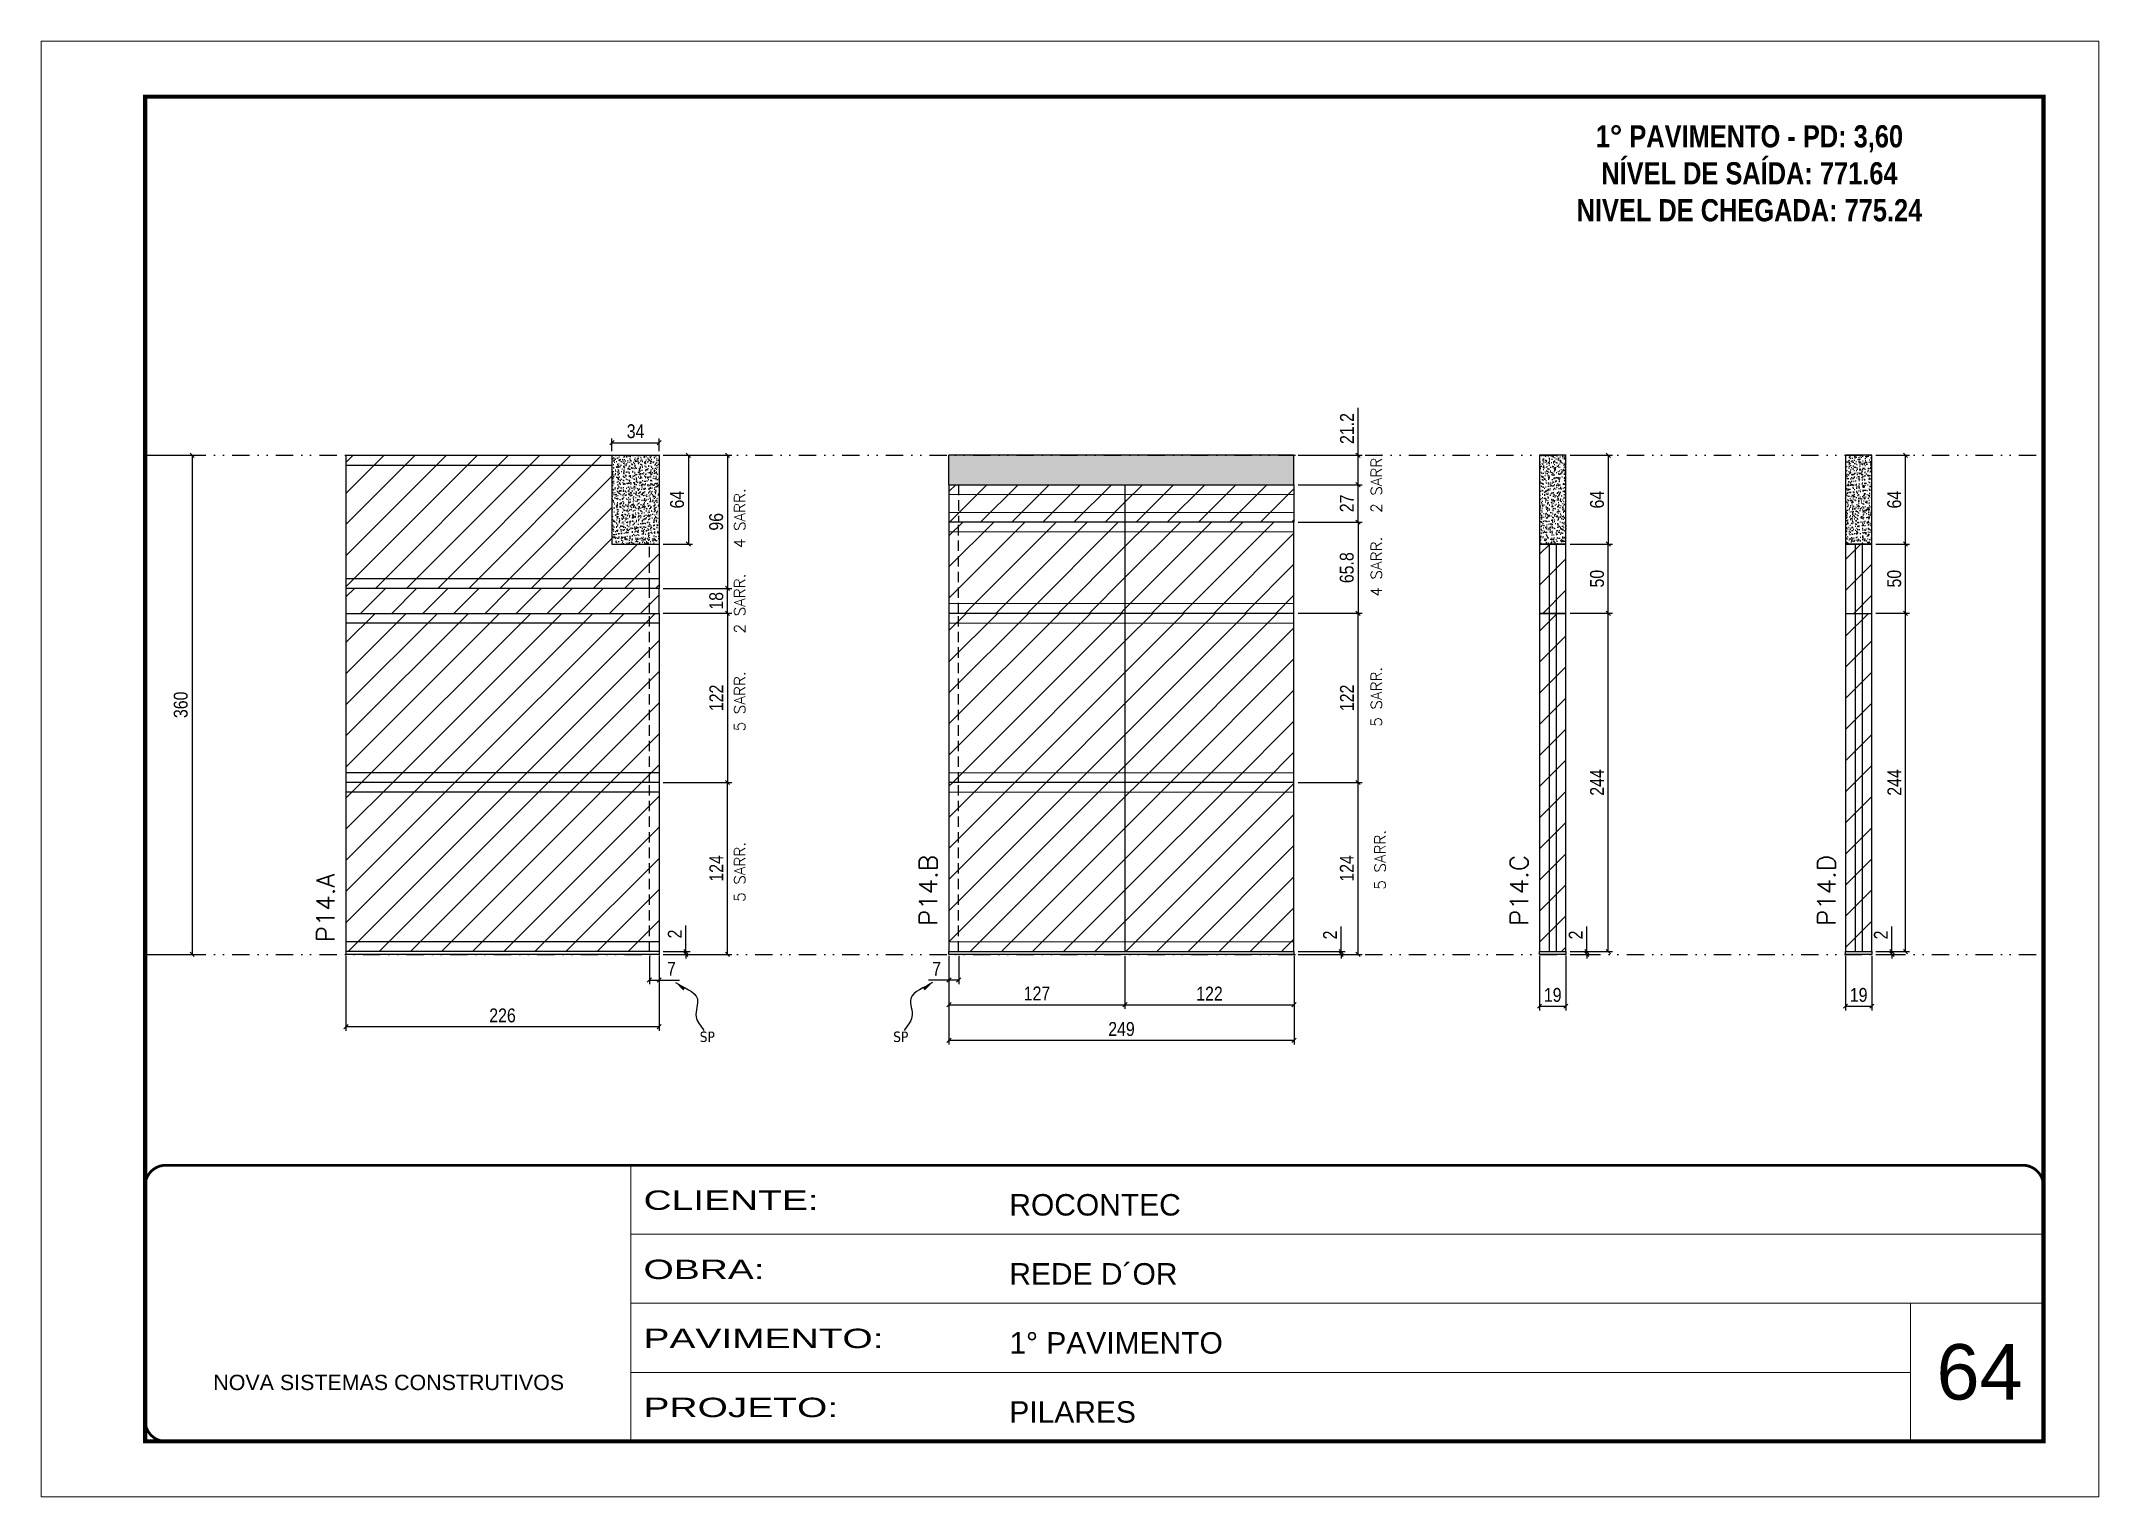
# Model space of a CAD drawing. Extents: x 2949 to 9203, y -16089 to 12527.
# Drawn here: x 7718 to 9203, y -5752 to -4702 of the extents above; entities that cross this region are included whole.
import ezdxf

# ---------------------------------------------------------------- set-up
doc = ezdxf.new("R2010")
doc.units = 0
for name, pattern in [('CONTINUO', [0]), ('DASHED', [0.75, 0.5, -0.25]), ('DIVIDE2', [0.625, 0.25, -0.125, 0, -0.125, 0, -0.125]), ('HIDDEN', [0.375, 0.25, -0.125])]:
    doc.linetypes.add(name, pattern=pattern)
for name, color, linetype, lineweight in [('CARIMBO', 255, 'Continuous', 9), ('Folhas', 255, 'Continuous', 9), ('Hachura', 251, 'Continuous', 9), ('Sarr 2.2x7', 40, 'Continuous', 9), ('SARRAFO DE PRESSAO', 251, 'DASHED', 9), ('Texto Seção', 7, 'Continuous', 15)]:
    doc.layers.add(name, color=color, linetype=linetype, lineweight=lineweight)
for name, color, linetype in [('COTA', 241, 'Continuous'), ('NOMENCLATURA', 7, 'Continuous'), ('Nível', 160, 'Continuous'), ('Painéis', 200, 'Continuous'), ('Romaneio', 10, 'Continuous'), ('SARR_2.2x7', 40, 'Continuous'), ('Sarrafo de Pressão', 42, 'HIDDEN'), ('texto', 7, 'Continuous')]:
    doc.layers.add(name, color=color, linetype=linetype)
doc.styles.add('ARIAL', font='arial.ttf')
doc.styles.add('COTA TECNICA', font='techl___.ttf', dxfattribs={"height": 10})
doc.styles.add('COTA TECNICA-50', font='techl___.ttf', dxfattribs={"height": 10})
doc.styles.add('REGUA-120', font='ROMANS.shx', dxfattribs={"height": 15})
doc.styles.add('ROMANC', font='techb___.ttf', dxfattribs={"height": 2.5})
doc.styles.add('ROMANS', font='romans.shx')
doc.styles.get("Standard").update_dxf_attribs({"font": 'arial.ttf'})
doc.styles.add('Tecnologia', font='')
doc.styles.get('Tecnologia').set_extended_font_data('Forgotten Futurist')
doc.dimstyles.new('COTA PAINEL-50', dxfattribs={"dimtxt": 10, "dimasz": 3, "dimexe": 3, "dimexo": 3, "dimgap": 3, "dimtad": 1, "dimdec": 1, "dimzin": 12, "dimdsep": 46, "dimtxsty": 'COTA TECNICA-50', "dimblk1": 'OBLIQUE', "dimblk2": 'OBLIQUE', "dimsah": 1, "dimcen": 0.9, "dimclrd": 4, "dimclre": 4, "dimclrt": 240, "dimadec": 1, "dimazin": 3, "dimtfac": 1, "dimtdec": 1, "dimtmove": 0, "dimatfit": 3, "dimfxl": 1, "dimtolj": 1, "dimtzin": 12, "dimarcsym": 0})
doc.dimstyles.new('PAINEL', dxfattribs={"dimtxt": 10, "dimasz": 3, "dimexe": 3, "dimexo": 3, "dimgap": 3, "dimtad": 1, "dimdec": 1, "dimzin": 12, "dimdsep": 46, "dimtxsty": 'COTA TECNICA', "dimblk1": 'OBLIQUE', "dimblk2": 'OBLIQUE', "dimsah": 1, "dimcen": 0.9, "dimclrd": 4, "dimclre": 4, "dimclrt": 240, "dimadec": 1, "dimazin": 3, "dimtfac": 1, "dimtdec": 1, "dimtmove": 0, "dimatfit": 3, "dimfxl": 1, "dimtolj": 1, "dimtzin": 12, "dimarcsym": 0})
doc.dimstyles.get("Standard").update_dxf_attribs({"dimtxt": 0.18, "dimasz": 0.18, "dimexe": 0.18, "dimexo": 0.0625, "dimgap": 0.09, "dimtad": 0, "dimtih": 1, "dimtoh": 1, "dimdec": 4, "dimzin": 0, "dimdsep": 46, "dimtxsty": 'Standard', "dimcen": 0.09, "dimadec": 0, "dimazin": 0, "dimtfac": 1, "dimtdec": 4, "dimtofl": 0, "dimtmove": 0, "dimatfit": 3, "dimfxl": 1, "dimtolj": 1, "dimtzin": 0, "dimarcsym": 0})
pattern_1 = [(45, (-122901.967, -36496.372), (-11.2253202, 11.2253202), [])]
pattern_2 = [(45, (-122901.967, -36495.372), (-11.2253202, 11.2253202), [])]
pattern_3 = [(45, (0, 1148.575), (-11.22532, 11.22532), [])]

msp = doc.modelspace()

# ---------------------------------------------------------------- texts
at = {"layer": 'CARIMBO', "style": 'ARIAL'}
msp.add_text('64', height=40, dxfattribs=at).set_placement((9085.39, -5681.75))
at = {"layer": 'NOMENCLATURA', "color": 2, "insert": (8950.36, -4735.83), "char_height": 16, "attachment_point": 2, "style": 'ROMANC'}
msp.add_mtext_dynamic_manual_height_columns('\\P1° PAVIMENTO - PD: 3,60\\PNÍVEL DE SAÍDA: 771.64\\PNIVEL DE CHEGADA: 775.24', width=300.2766, gutter_width=1, heights=[0], dxfattribs=at)
at = {"layer": 'texto', "color": 0, "char_height": 7.5, "attachment_point": 5}
for insert in [(8198.28, -5420.1), (8337.9, -5420.1)]:
    msp.add_mtext('{\\fTahoma|b0|i0|c0|p34;\\C4;SP}', dxfattribs=dict(at, insert=insert))
at = {"layer": 'Texto Seção', "linetype": 'Continuous', "style": 'ROMANS'}
for s, p in [('2 SARR.', (8685.12, -5042.12)), ('4 SARR.', (8225.65, -5067.58)), ('4 SARR.', (8685.12, -5102.56)), ('2 SARR.', (8225.65, -5129.11)), ('5 SARR.', (8225.65, -5199.69)), ('5 SARR.', (8685.12, -5196.39)), ('5 SARR.', (8225.65, -5322.7)), ('5 SARR.', (8687.83, -5313.98))]:
    msp.add_text(s, height=8, rotation=90, dxfattribs=at).set_placement(p)
at = {"layer": 'Texto Seção', "style": 'REGUA-120'}
msp.add_text('P14.A', height=13, rotation=90, dxfattribs=at).set_placement((7929.28, -5351.97))
at = {"layer": 'Texto Seção', "char_height": 13, "width": 285.3299, "attachment_point": 7, "rotation": 90, "style": 'REGUA-120'}
for s, insert in [('P14.B', (8364.23, -5340.14)), ('P14.C', (8790.62, -5340.14)), ('P14.D', (9012.41, -5340.14))]:
    msp.add_mtext(s, dxfattribs=dict(at, insert=insert))

# ---------------------------------------------------------------- blocks, each defined once
blk = doc.blocks.new('9999999999')
at = {"color": 30, "linetype": 'CONTINUO'}
for p, q in [((98564.6, 34230.2), (98564.6, 34429.4)), ((98564.6, 34379.6), (99584, 34379.6)), ((98564.6, 34329.8), (99488, 34329.8)), ((99584, 34329.8), (99488, 34329.8)), ((99488, 34329.8), (99488, 34230.2)), ((98564.6, 34280), (99488, 34280))]:
    blk.add_line(p, q, dxfattribs=at)
at = {"color": 30, "linetype": 'CONTINUO', "const_width": 2}
blk.add_lwpolyline([(99584, 34230.2), (99584, 34414.4, 0.414214), (99569, 34429.4), (98229, 34429.4, 0.414214), (98214, 34414.4), (98214, 34245.2, 0.414214), (98229, 34230.2), (99584, 34230.2)], format="xyb", dxfattribs=at)
at = {"layer": 'Folhas'}
blk.add_lwpolyline([(98139, 34190.2), (99624, 34190.2), (99624, 35240.2), (98139, 35240.2)], close=True, dxfattribs=at)
at = {"layer": 'Folhas', "color": 30, "const_width": 3}
blk.add_lwpolyline([(98214, 34230.2), (99584, 34230.2), (99584, 35200.2), (98214, 35200.2)], close=True, dxfattribs=at)
at = {"color": 7, "linetype": 'Continuous', "ltscale": 5, "style": 'ARIAL'}
for s, height, p in [('ROCONTEC', 15.48, (98837.7, 34393.1)), ('REDE D´OR', 15.48, (98837.7, 34343.3)), ('1° PAVIMENTO', 15.483, (98837.7, 34293.5)), ('NOVA SISTEMAS CONSTRUTIVOS', 11.059, (98263.2, 34267.2)), ('PILARES', 15.48, (98837.7, 34243.7))]:
    blk.add_text(s, height=height, dxfattribs=at).set_placement(p)
at = {"layer": 'Folhas', "color": 7, "style": 'Tecnologia', "width": 1.5}
for s, p in [('CLIENTE:', (98573.7, 34397.2)), ('OBRA:', (98573.7, 34347.3)), ('PAVIMENTO:', (98573.7, 34297.5)), ('PROJETO:', (98573.7, 34247.7))]:
    blk.add_text(s, height=14, dxfattribs=at).set_placement(p)
blk = doc.blocks.new('_Oblique')
at = {"color": 0, "linetype": 'ByBlock', "lineweight": -2}
blk.add_line((-0.5, -0.5), (0.5, 0.5), dxfattribs=at)
blk = doc.blocks.new('*D2445')
at = {"layer": 'COTA', "color": 4, "linetype": 'ByBlock', "lineweight": -2, "transparency": 16777216}
for p, q in [((7795.5, -5000.6), (7829.5, -5000.6)), ((7826.5, -5000.6), (7826.5, -5360.6)), ((7795.5, -5360.6), (7829.5, -5360.6))]:
    blk.add_line(p, q, dxfattribs=at)
at = {"layer": 'Defpoints', "color": 0, "linetype": 'ByBlock', "transparency": 16777216}
for p in [(7792.5, -5000.6), (7792.5, -5360.6), (7826.5, -5360.6)]:
    blk.add_point(p, dxfattribs=at)
at = {"layer": 'COTA', "color": 4, "linetype": 'ByBlock', "lineweight": -2, "transparency": 16777216, "xscale": 3, "yscale": 3, "zscale": 3}
for p, rotation in [((7826.5, -5000.6), 90), ((7826.5, -5360.6), 270)]:
    blk.add_blockref('_Oblique', p, dxfattribs=dict(at, rotation=rotation))
at = {"layer": 'COTA', "color": 240, "linetype": 'ByBlock', "transparency": 16777216, "insert": (7818.3, -5180.6), "char_height": 10, "attachment_point": 5, "rotation": 90, "style": 'COTA TECNICA'}
blk.add_mtext('\\A1;360', dxfattribs=at)
blk = doc.blocks.new('*D2403')
at = {"layer": 'COTA', "color": 4, "lineweight": -2, "transparency": 16777216}
for p, q in [((7937.5, -5361.6), (7937.5, -5415.8)), ((8163.5, -5361.6), (8163.5, -5415.8)), ((8163.5, -5412.8), (7937.5, -5412.8))]:
    blk.add_line(p, q, dxfattribs=at)
at = {"layer": 'Defpoints', "color": 0, "transparency": 16777216}
for p in [(7937.5, -5358.6), (8163.5, -5358.6), (7937.5, -5412.8)]:
    blk.add_point(p, dxfattribs=at)
at = {"layer": 'COTA', "color": 4, "lineweight": -2, "transparency": 16777216, "xscale": 3, "yscale": 3, "zscale": 3, "rotation": 180}
blk.add_blockref('_Oblique', (7937.5, -5412.8), dxfattribs=at)
at = {"layer": 'COTA', "color": 4, "lineweight": -2, "transparency": 16777216, "xscale": 3, "yscale": 3, "zscale": 3}
blk.add_blockref('_Oblique', (8163.5, -5412.8), dxfattribs=at)
at = {"layer": 'COTA', "color": 240, "transparency": 16777216, "insert": (8050.5, -5404.7), "char_height": 10, "attachment_point": 5, "style": 'COTA TECNICA'}
blk.add_mtext('\\A1;226', dxfattribs=at)
blk = doc.blocks.new('*D2404')
at = {"layer": 'COTA', "color": 4, "lineweight": -2, "transparency": 16777216}
for p, q in [((8156.5, -5361.6), (8156.5, -5382.1)), ((8163.5, -5363.6), (8163.5, -5382.1)), ((8156.5, -5379.1), (8163.5, -5379.1)), ((8163.5, -5379.1), (8178.2, -5379.1))]:
    blk.add_line(p, q, dxfattribs=at)
at = {"layer": 'Defpoints', "color": 0, "transparency": 16777216}
for p in [(8156.5, -5358.6), (8163.5, -5360.6), (8163.5, -5379.1)]:
    blk.add_point(p, dxfattribs=at)
at = {"layer": 'COTA', "color": 4, "lineweight": -2, "transparency": 16777216, "xscale": 3, "yscale": 3, "zscale": 3, "rotation": 180}
blk.add_blockref('_Oblique', (8156.5, -5379.1), dxfattribs=at)
at = {"layer": 'COTA', "color": 4, "lineweight": -2, "transparency": 16777216, "xscale": 3, "yscale": 3, "zscale": 3}
blk.add_blockref('_Oblique', (8163.5, -5379.1), dxfattribs=at)
at = {"layer": 'COTA', "color": 240, "transparency": 16777216, "insert": (8172.4, -5371), "char_height": 10, "attachment_point": 5, "style": 'COTA TECNICA-50'}
blk.add_mtext('\\A1;7', dxfattribs=at)
blk = doc.blocks.new('*D2405')
at = {"layer": 'Defpoints', "color": 0, "linetype": 'ByBlock', "transparency": 16777216}
for p in [(8163.5, -5236.6), (8212.9, -5236.6), (8163.5, -5360.6)]:
    blk.add_point(p, dxfattribs=at)
at = {"layer": 'Romaneio', "color": 4, "linetype": 'ByBlock', "lineweight": -2, "transparency": 16777216}
for p, q in [((8166.5, -5236.6), (8215.9, -5236.6)), ((8212.9, -5360.6), (8212.9, -5236.6)), ((8166.5, -5360.6), (8215.9, -5360.6))]:
    blk.add_line(p, q, dxfattribs=at)
at = {"layer": 'Romaneio', "color": 4, "linetype": 'ByBlock', "lineweight": -2, "transparency": 16777216, "xscale": 3, "yscale": 3, "zscale": 3}
for p, rotation in [((8212.9, -5236.6), 90), ((8212.9, -5360.6), 270)]:
    blk.add_blockref('_Oblique', p, dxfattribs=dict(at, rotation=rotation))
at = {"layer": 'Romaneio', "color": 240, "linetype": 'ByBlock', "transparency": 16777216, "insert": (8204.8, -5298.6), "char_height": 10, "attachment_point": 5, "rotation": 90, "style": 'COTA TECNICA'}
blk.add_mtext('\\A1;124', dxfattribs=at)
blk = doc.blocks.new('*D2406')
at = {"layer": 'COTA', "color": 4, "lineweight": -2, "transparency": 16777216}
for p, q in [((8182.8, -5358.6), (8182.8, -5339.8)), ((8166.5, -5358.6), (8185.8, -5358.6)), ((8166.5, -5360.6), (8185.8, -5360.6)), ((8182.8, -5360.6), (8182.8, -5358.6)), ((8182.8, -5360.6), (8182.8, -5363.6))]:
    blk.add_line(p, q, dxfattribs=at)
at = {"layer": 'Defpoints', "color": 0, "transparency": 16777216}
for p in [(8163.5, -5358.6), (8163.5, -5360.6), (8182.8, -5360.6)]:
    blk.add_point(p, dxfattribs=at)
at = {"layer": 'COTA', "color": 4, "lineweight": -2, "transparency": 16777216, "xscale": 3, "yscale": 3, "zscale": 3}
for p, rotation in [((8182.8, -5358.6), 270), ((8182.8, -5360.6), 90)]:
    blk.add_blockref('_Oblique', p, dxfattribs=dict(at, rotation=rotation))
at = {"layer": 'COTA', "color": 240, "transparency": 16777216, "insert": (8174.8, -5345.9), "char_height": 10, "attachment_point": 5, "rotation": 90, "style": 'COTA TECNICA-50'}
blk.add_mtext('\\A1;2', dxfattribs=at)
blk = doc.blocks.new('*D2407')
at = {"layer": 'COTA', "color": 4, "linetype": 'ByBlock', "lineweight": -2, "transparency": 16777216}
for p, q in [((8166.5, -5000.6), (8215.9, -5000.6)), ((8212.9, -5000.6), (8212.9, -5096.6)), ((8166.5, -5096.6), (8215.9, -5096.6))]:
    blk.add_line(p, q, dxfattribs=at)
at = {"layer": 'Defpoints', "color": 0, "linetype": 'ByBlock', "transparency": 16777216}
for p in [(8163.5, -5000.6), (8163.5, -5096.6), (8212.9, -5096.6)]:
    blk.add_point(p, dxfattribs=at)
at = {"layer": 'COTA', "color": 4, "linetype": 'ByBlock', "lineweight": -2, "transparency": 16777216, "xscale": 3, "yscale": 3, "zscale": 3}
for p, rotation in [((8212.9, -5000.6), 90), ((8212.9, -5096.6), 270)]:
    blk.add_blockref('_Oblique', p, dxfattribs=dict(at, rotation=rotation))
at = {"layer": 'COTA', "color": 240, "linetype": 'ByBlock', "transparency": 16777216, "insert": (8204.7, -5048.6), "char_height": 10, "attachment_point": 5, "rotation": 90, "style": 'COTA TECNICA'}
blk.add_mtext('\\A1;96', dxfattribs=at)
blk = doc.blocks.new('*D2446')
at = {"layer": 'COTA', "color": 4, "linetype": 'ByBlock', "lineweight": -2, "transparency": 16777216}
for p, q in [((8166.5, -5114.6), (8215.9, -5114.6)), ((8212.9, -5114.6), (8212.9, -5236.6)), ((8166.5, -5236.6), (8215.9, -5236.6))]:
    blk.add_line(p, q, dxfattribs=at)
at = {"layer": 'Defpoints', "color": 0, "linetype": 'ByBlock', "transparency": 16777216}
for p in [(8163.5, -5114.6), (8163.5, -5236.6), (8212.9, -5236.6)]:
    blk.add_point(p, dxfattribs=at)
at = {"layer": 'COTA', "color": 4, "linetype": 'ByBlock', "lineweight": -2, "transparency": 16777216, "xscale": 3, "yscale": 3, "zscale": 3}
for p, rotation in [((8212.9, -5114.6), 90), ((8212.9, -5236.6), 270)]:
    blk.add_blockref('_Oblique', p, dxfattribs=dict(at, rotation=rotation))
at = {"layer": 'COTA', "color": 240, "linetype": 'ByBlock', "transparency": 16777216, "insert": (8204.8, -5175.6), "char_height": 10, "attachment_point": 5, "rotation": 90, "style": 'COTA TECNICA'}
blk.add_mtext('\\A1;122', dxfattribs=at)
blk = doc.blocks.new('*D2447')
at = {"layer": 'COTA', "color": 4, "linetype": 'ByBlock', "lineweight": -2, "transparency": 16777216}
for p, q in [((8129.5, -4997.6), (8129.5, -4988.5)), ((8163.5, -4997.6), (8163.5, -4988.5)), ((8129.5, -4991.5), (8163.5, -4991.5))]:
    blk.add_line(p, q, dxfattribs=at)
at = {"layer": 'Defpoints', "color": 0, "linetype": 'ByBlock', "transparency": 16777216}
for p in [(8129.5, -5000.6), (8163.5, -4991.5), (8163.5, -5000.6)]:
    blk.add_point(p, dxfattribs=at)
at = {"layer": 'COTA', "color": 4, "linetype": 'ByBlock', "lineweight": -2, "transparency": 16777216, "xscale": 3, "yscale": 3, "zscale": 3, "rotation": 180}
blk.add_blockref('_Oblique', (8129.5, -4991.5), dxfattribs=at)
at = {"layer": 'COTA', "color": 4, "linetype": 'ByBlock', "lineweight": -2, "transparency": 16777216, "xscale": 3, "yscale": 3, "zscale": 3}
blk.add_blockref('_Oblique', (8163.5, -4991.5), dxfattribs=at)
at = {"layer": 'COTA', "color": 240, "linetype": 'ByBlock', "transparency": 16777216, "insert": (8146.5, -4983.3), "char_height": 10, "attachment_point": 5, "style": 'COTA TECNICA'}
blk.add_mtext('\\A1;34', dxfattribs=at)
blk = doc.blocks.new('*D2448')
at = {"layer": 'COTA', "color": 4, "linetype": 'ByBlock', "lineweight": -2, "transparency": 16777216}
for p, q in [((8166.5, -5000.6), (8187.6, -5000.6)), ((8184.6, -5000.6), (8184.6, -5064.6)), ((8166.5, -5064.6), (8187.6, -5064.6))]:
    blk.add_line(p, q, dxfattribs=at)
at = {"layer": 'Defpoints', "color": 0, "linetype": 'ByBlock', "transparency": 16777216}
for p in [(8163.5, -5000.6), (8163.5, -5064.6), (8184.6, -5064.6)]:
    blk.add_point(p, dxfattribs=at)
at = {"layer": 'COTA', "color": 4, "linetype": 'ByBlock', "lineweight": -2, "transparency": 16777216, "xscale": 3, "yscale": 3, "zscale": 3}
for p, rotation in [((8184.6, -5000.6), 90), ((8184.6, -5064.6), 270)]:
    blk.add_blockref('_Oblique', p, dxfattribs=dict(at, rotation=rotation))
at = {"layer": 'COTA', "color": 240, "linetype": 'ByBlock', "transparency": 16777216, "insert": (8176.5, -5032.6), "char_height": 10, "attachment_point": 5, "rotation": 90, "style": 'COTA TECNICA'}
blk.add_mtext('\\A1;64', dxfattribs=at)
blk = doc.blocks.new('*D2431')
at = {"layer": 'COTA', "color": 4, "lineweight": -2, "transparency": 16777216}
for p, q in [((8372.7, -5361.6), (8372.7, -5425.6)), ((8621.7, -5361.6), (8621.7, -5425.6)), ((8372.7, -5422.6), (8621.7, -5422.6))]:
    blk.add_line(p, q, dxfattribs=at)
at = {"layer": 'Defpoints', "color": 0, "transparency": 16777216}
for p in [(8372.7, -5358.6), (8621.7, -5358.6), (8621.7, -5422.6)]:
    blk.add_point(p, dxfattribs=at)
at = {"layer": 'COTA', "color": 4, "lineweight": -2, "transparency": 16777216, "xscale": 3, "yscale": 3, "zscale": 3, "rotation": 180}
blk.add_blockref('_Oblique', (8372.7, -5422.6), dxfattribs=at)
at = {"layer": 'COTA', "color": 4, "lineweight": -2, "transparency": 16777216, "xscale": 3, "yscale": 3, "zscale": 3}
blk.add_blockref('_Oblique', (8621.7, -5422.6), dxfattribs=at)
at = {"layer": 'COTA', "color": 240, "transparency": 16777216, "insert": (8497.2, -5414.5), "char_height": 10, "attachment_point": 5, "style": 'COTA TECNICA'}
blk.add_mtext('\\A1;249', dxfattribs=at)
blk = doc.blocks.new('*D2432')
at = {"layer": 'COTA', "color": 4, "lineweight": -2, "transparency": 16777216}
for p, q in [((8372.7, -5363.6), (8372.7, -5382.1)), ((8379.7, -5361.6), (8379.7, -5382.1)), ((8372.7, -5379.1), (8357.9, -5379.1)), ((8379.7, -5379.1), (8372.7, -5379.1))]:
    blk.add_line(p, q, dxfattribs=at)
at = {"layer": 'Defpoints', "color": 0, "transparency": 16777216}
for p in [(8372.7, -5360.6), (8379.7, -5358.6), (8372.7, -5379.1)]:
    blk.add_point(p, dxfattribs=at)
at = {"layer": 'COTA', "color": 4, "lineweight": -2, "transparency": 16777216, "xscale": 3, "yscale": 3, "zscale": 3, "rotation": 180}
blk.add_blockref('_Oblique', (8372.7, -5379.1), dxfattribs=at)
at = {"layer": 'COTA', "color": 4, "lineweight": -2, "transparency": 16777216, "xscale": 3, "yscale": 3, "zscale": 3}
blk.add_blockref('_Oblique', (8379.7, -5379.1), dxfattribs=at)
at = {"layer": 'COTA', "color": 240, "transparency": 16777216, "insert": (8363.8, -5371), "char_height": 10, "attachment_point": 5, "style": 'COTA TECNICA-50'}
blk.add_mtext('\\A1;7', dxfattribs=at)
blk = doc.blocks.new('*D2433')
at = {"layer": 'COTA', "color": 4, "lineweight": -2, "transparency": 16777216}
for p, q in [((8624.7, -5236.6), (8670.9, -5236.6)), ((8667.9, -5360.6), (8667.9, -5236.6)), ((8624.7, -5360.6), (8670.9, -5360.6))]:
    blk.add_line(p, q, dxfattribs=at)
at = {"layer": 'Defpoints', "color": 0, "transparency": 16777216}
for p in [(8621.7, -5236.6), (8667.9, -5236.6), (8621.7, -5360.6)]:
    blk.add_point(p, dxfattribs=at)
at = {"layer": 'COTA', "color": 4, "lineweight": -2, "transparency": 16777216, "xscale": 3, "yscale": 3, "zscale": 3}
for p, rotation in [((8667.9, -5236.6), 90), ((8667.9, -5360.6), 270)]:
    blk.add_blockref('_Oblique', p, dxfattribs=dict(at, rotation=rotation))
at = {"layer": 'COTA', "color": 240, "transparency": 16777216, "insert": (8659.8, -5298.6), "char_height": 10, "attachment_point": 5, "rotation": 90, "style": 'COTA TECNICA-50'}
blk.add_mtext('\\A1;124', dxfattribs=at)
blk = doc.blocks.new('*D2434')
at = {"layer": 'COTA', "color": 4, "lineweight": -2, "transparency": 16777216}
for p, q in [((8655.7, -5358.6), (8655.7, -5340.5)), ((8624.7, -5358.6), (8658.7, -5358.6)), ((8624.7, -5360.6), (8658.7, -5360.6)), ((8655.7, -5360.6), (8655.7, -5358.6)), ((8655.7, -5360.6), (8655.7, -5363.6))]:
    blk.add_line(p, q, dxfattribs=at)
at = {"layer": 'Defpoints', "color": 0, "transparency": 16777216}
for p in [(8621.7, -5358.6), (8621.7, -5360.6), (8655.7, -5360.6)]:
    blk.add_point(p, dxfattribs=at)
at = {"layer": 'COTA', "color": 4, "lineweight": -2, "transparency": 16777216, "xscale": 3, "yscale": 3, "zscale": 3}
for p, rotation in [((8655.7, -5358.6), 270), ((8655.7, -5360.6), 90)]:
    blk.add_blockref('_Oblique', p, dxfattribs=dict(at, rotation=rotation))
at = {"layer": 'COTA', "color": 240, "transparency": 16777216, "insert": (8647.7, -5346.6), "char_height": 10, "attachment_point": 5, "rotation": 90, "style": 'COTA TECNICA-50'}
blk.add_mtext('\\A1;2', dxfattribs=at)
blk = doc.blocks.new('*D2435')
at = {"layer": 'COTA', "color": 4, "linetype": 'ByBlock', "lineweight": -2, "transparency": 16777216}
for p, q in [((8624.7, -5048.8), (8670.9, -5048.8)), ((8667.9, -5048.8), (8667.9, -5114.6)), ((8624.7, -5114.6), (8670.9, -5114.6))]:
    blk.add_line(p, q, dxfattribs=at)
at = {"layer": 'Defpoints', "color": 0, "linetype": 'ByBlock', "transparency": 16777216}
for p in [(8621.7, -5048.8), (8621.7, -5114.6), (8667.9, -5114.6)]:
    blk.add_point(p, dxfattribs=at)
at = {"layer": 'COTA', "color": 4, "linetype": 'ByBlock', "lineweight": -2, "transparency": 16777216, "xscale": 3, "yscale": 3, "zscale": 3}
for p, rotation in [((8667.9, -5048.8), 90), ((8667.9, -5114.6), 270)]:
    blk.add_blockref('_Oblique', p, dxfattribs=dict(at, rotation=rotation))
at = {"layer": 'COTA', "color": 240, "linetype": 'ByBlock', "transparency": 16777216, "insert": (8659.8, -5081.7), "char_height": 10, "attachment_point": 5, "rotation": 90, "style": 'COTA TECNICA'}
blk.add_mtext('\\A1;65.8', dxfattribs=at)
blk = doc.blocks.new('*D2436')
at = {"layer": 'COTA', "color": 4, "linetype": 'ByBlock', "lineweight": -2, "transparency": 16777216}
for p, q in [((8624.7, -5114.6), (8670.9, -5114.6)), ((8667.9, -5236.6), (8667.9, -5114.6)), ((8624.7, -5236.6), (8670.9, -5236.6))]:
    blk.add_line(p, q, dxfattribs=at)
at = {"layer": 'Defpoints', "color": 0, "linetype": 'ByBlock', "transparency": 16777216}
for p in [(8621.7, -5114.6), (8667.9, -5114.6), (8621.7, -5236.6)]:
    blk.add_point(p, dxfattribs=at)
at = {"layer": 'COTA', "color": 4, "linetype": 'ByBlock', "lineweight": -2, "transparency": 16777216, "xscale": 3, "yscale": 3, "zscale": 3}
for p, rotation in [((8667.9, -5114.6), 90), ((8667.9, -5236.6), 270)]:
    blk.add_blockref('_Oblique', p, dxfattribs=dict(at, rotation=rotation))
at = {"layer": 'COTA', "color": 240, "linetype": 'ByBlock', "transparency": 16777216, "insert": (8659.9, -5175.6), "char_height": 10, "attachment_point": 5, "rotation": 90, "style": 'COTA TECNICA'}
blk.add_mtext('\\A1;122', dxfattribs=at)
blk = doc.blocks.new('*D2474')
at = {"layer": 'COTA', "color": 4, "linetype": 'ByBlock', "lineweight": -2, "transparency": 16777216}
for p, q in [((8372.7, -5361.6), (8372.7, -5399.9)), ((8499.7, -5361.6), (8499.7, -5399.9)), ((8372.7, -5396.9), (8499.7, -5396.9))]:
    blk.add_line(p, q, dxfattribs=at)
at = {"layer": 'Defpoints', "color": 0, "linetype": 'ByBlock', "transparency": 16777216}
for p in [(8372.7, -5358.6), (8499.7, -5358.6), (8499.7, -5396.9)]:
    blk.add_point(p, dxfattribs=at)
at = {"layer": 'COTA', "color": 4, "linetype": 'ByBlock', "lineweight": -2, "transparency": 16777216, "xscale": 3, "yscale": 3, "zscale": 3, "rotation": 180}
blk.add_blockref('_Oblique', (8372.7, -5396.9), dxfattribs=at)
at = {"layer": 'COTA', "color": 4, "linetype": 'ByBlock', "lineweight": -2, "transparency": 16777216, "xscale": 3, "yscale": 3, "zscale": 3}
blk.add_blockref('_Oblique', (8499.7, -5396.9), dxfattribs=at)
at = {"layer": 'COTA', "color": 240, "linetype": 'ByBlock', "transparency": 16777216, "insert": (8436.2, -5388.8), "char_height": 10, "attachment_point": 5, "style": 'COTA TECNICA'}
blk.add_mtext('\\A1;127', dxfattribs=at)
blk = doc.blocks.new('*D2475')
at = {"layer": 'COTA', "color": 4, "linetype": 'ByBlock', "lineweight": -2, "transparency": 16777216}
for p, q in [((8499.7, -5361.6), (8499.7, -5399.9)), ((8621.7, -5363.6), (8621.7, -5399.9)), ((8499.7, -5396.9), (8621.7, -5396.9))]:
    blk.add_line(p, q, dxfattribs=at)
at = {"layer": 'Defpoints', "color": 0, "linetype": 'ByBlock', "transparency": 16777216}
for p in [(8499.7, -5358.6), (8621.7, -5360.6), (8621.7, -5396.9)]:
    blk.add_point(p, dxfattribs=at)
at = {"layer": 'COTA', "color": 4, "linetype": 'ByBlock', "lineweight": -2, "transparency": 16777216, "xscale": 3, "yscale": 3, "zscale": 3, "rotation": 180}
blk.add_blockref('_Oblique', (8499.7, -5396.9), dxfattribs=at)
at = {"layer": 'COTA', "color": 4, "linetype": 'ByBlock', "lineweight": -2, "transparency": 16777216, "xscale": 3, "yscale": 3, "zscale": 3}
blk.add_blockref('_Oblique', (8621.7, -5396.9), dxfattribs=at)
at = {"layer": 'COTA', "color": 240, "linetype": 'ByBlock', "transparency": 16777216, "insert": (8560.7, -5388.9), "char_height": 10, "attachment_point": 5, "style": 'COTA TECNICA'}
blk.add_mtext('\\A1;122', dxfattribs=at)
blk = doc.blocks.new('*D2410')
at = {"layer": 'COTA', "color": 4, "lineweight": -2, "transparency": 16777216}
for p, q in [((8798.9, -5361.6), (8798.9, -5401)), ((8817.9, -5361.6), (8817.9, -5401)), ((8798.9, -5398), (8817.9, -5398))]:
    blk.add_line(p, q, dxfattribs=at)
at = {"layer": 'Defpoints', "color": 0, "transparency": 16777216}
for p in [(8798.9, -5358.6), (8817.9, -5358.6), (8817.9, -5398)]:
    blk.add_point(p, dxfattribs=at)
at = {"layer": 'COTA', "color": 4, "lineweight": -2, "transparency": 16777216, "xscale": 3, "yscale": 3, "zscale": 3, "rotation": 180}
blk.add_blockref('_Oblique', (8798.9, -5398), dxfattribs=at)
at = {"layer": 'COTA', "color": 4, "lineweight": -2, "transparency": 16777216, "xscale": 3, "yscale": 3, "zscale": 3}
blk.add_blockref('_Oblique', (8817.9, -5398), dxfattribs=at)
at = {"layer": 'COTA', "color": 240, "transparency": 16777216, "insert": (8808.4, -5389.9), "char_height": 10, "attachment_point": 5, "style": 'COTA TECNICA'}
blk.add_mtext('\\A1;19', dxfattribs=at)
blk = doc.blocks.new('*D2411')
at = {"layer": 'COTA', "color": 4, "lineweight": -2, "transparency": 16777216}
for p, q in [((9019.7, -5361.6), (9019.7, -5401)), ((9038.7, -5361.6), (9038.7, -5401)), ((9019.7, -5398), (9038.7, -5398))]:
    blk.add_line(p, q, dxfattribs=at)
at = {"layer": 'Defpoints', "color": 0, "transparency": 16777216}
for p in [(9019.7, -5358.6), (9038.7, -5358.6), (9038.7, -5398)]:
    blk.add_point(p, dxfattribs=at)
at = {"layer": 'COTA', "color": 4, "lineweight": -2, "transparency": 16777216, "xscale": 3, "yscale": 3, "zscale": 3, "rotation": 180}
blk.add_blockref('_Oblique', (9019.7, -5398), dxfattribs=at)
at = {"layer": 'COTA', "color": 4, "lineweight": -2, "transparency": 16777216, "xscale": 3, "yscale": 3, "zscale": 3}
blk.add_blockref('_Oblique', (9038.7, -5398), dxfattribs=at)
at = {"layer": 'COTA', "color": 240, "transparency": 16777216, "insert": (9029.2, -5389.9), "char_height": 10, "attachment_point": 5, "style": 'COTA TECNICA'}
blk.add_mtext('\\A1;19', dxfattribs=at)
blk = doc.blocks.new('*D2412')
at = {"layer": 'COTA', "color": 4, "lineweight": -2, "transparency": 16777216}
for p, q in [((9041.7, -5000.6), (9066, -5000.6)), ((9063, -5064.6), (9063, -5000.6)), ((9041.7, -5064.6), (9066, -5064.6))]:
    blk.add_line(p, q, dxfattribs=at)
at = {"layer": 'Defpoints', "color": 0, "transparency": 16777216}
for p in [(9038.7, -5000.6), (9063, -5000.6), (9038.7, -5064.6)]:
    blk.add_point(p, dxfattribs=at)
at = {"layer": 'COTA', "color": 4, "lineweight": -2, "transparency": 16777216, "xscale": 3, "yscale": 3, "zscale": 3}
for p, rotation in [((9063, -5000.6), 90), ((9063, -5064.6), 270)]:
    blk.add_blockref('_Oblique', p, dxfattribs=dict(at, rotation=rotation))
at = {"layer": 'COTA', "color": 240, "transparency": 16777216, "insert": (9054.9, -5032.6), "char_height": 10, "attachment_point": 5, "rotation": 90, "style": 'COTA TECNICA'}
blk.add_mtext('\\A1;64', dxfattribs=at)
blk = doc.blocks.new('*D2413')
at = {"layer": 'COTA', "color": 4, "lineweight": -2, "transparency": 16777216}
for p, q in [((8833, -5358.6), (8833, -5340.5)), ((8820.9, -5358.6), (8836, -5358.6)), ((8820.9, -5360.6), (8836, -5360.6)), ((8833, -5360.6), (8833, -5358.6)), ((8833, -5360.6), (8833, -5363.6))]:
    blk.add_line(p, q, dxfattribs=at)
at = {"layer": 'Defpoints', "color": 0, "transparency": 16777216}
for p in [(8817.9, -5358.6), (8817.9, -5360.6), (8833, -5358.6)]:
    blk.add_point(p, dxfattribs=at)
at = {"layer": 'COTA', "color": 4, "lineweight": -2, "transparency": 16777216, "xscale": 3, "yscale": 3, "zscale": 3}
for p, rotation in [((8833, -5358.6), 270), ((8833, -5360.6), 90)]:
    blk.add_blockref('_Oblique', p, dxfattribs=dict(at, rotation=rotation))
at = {"layer": 'COTA', "color": 240, "transparency": 16777216, "insert": (8825, -5346.6), "char_height": 10, "attachment_point": 5, "rotation": 90, "style": 'COTA TECNICA-50'}
blk.add_mtext('\\A1;2', dxfattribs=at)
blk = doc.blocks.new('*D2450')
at = {"layer": 'COTA', "color": 4, "linetype": 'ByBlock', "lineweight": -2, "transparency": 16777216}
for p, q in [((8820.9, -5000.6), (8851.5, -5000.6)), ((8848.5, -5000.6), (8848.5, -5064.6)), ((8820.9, -5064.6), (8851.5, -5064.6))]:
    blk.add_line(p, q, dxfattribs=at)
at = {"layer": 'Defpoints', "color": 0, "linetype": 'ByBlock', "transparency": 16777216}
for p in [(8817.9, -5000.6), (8817.9, -5064.6), (8848.5, -5064.6)]:
    blk.add_point(p, dxfattribs=at)
at = {"layer": 'COTA', "color": 4, "linetype": 'ByBlock', "lineweight": -2, "transparency": 16777216, "xscale": 3, "yscale": 3, "zscale": 3}
for p, rotation in [((8848.5, -5000.6), 90), ((8848.5, -5064.6), 270)]:
    blk.add_blockref('_Oblique', p, dxfattribs=dict(at, rotation=rotation))
at = {"layer": 'COTA', "color": 240, "linetype": 'ByBlock', "transparency": 16777216, "insert": (8840.4, -5032.6), "char_height": 10, "attachment_point": 5, "rotation": 90, "style": 'COTA TECNICA'}
blk.add_mtext('\\A1;64', dxfattribs=at)
blk = doc.blocks.new('*D2451')
at = {"layer": 'COTA', "color": 4, "linetype": 'ByBlock', "lineweight": -2, "transparency": 16777216}
for p, q in [((8820.9, -5114.6), (8851.5, -5114.6)), ((8848.5, -5358.6), (8848.5, -5114.6)), ((8820.9, -5358.6), (8851.5, -5358.6))]:
    blk.add_line(p, q, dxfattribs=at)
at = {"layer": 'Defpoints', "color": 0, "linetype": 'ByBlock', "transparency": 16777216}
for p in [(8817.9, -5114.6), (8848.5, -5114.6), (8817.9, -5358.6)]:
    blk.add_point(p, dxfattribs=at)
at = {"layer": 'COTA', "color": 4, "linetype": 'ByBlock', "lineweight": -2, "transparency": 16777216, "xscale": 3, "yscale": 3, "zscale": 3}
for p, rotation in [((8848.5, -5114.6), 90), ((8848.5, -5358.6), 270)]:
    blk.add_blockref('_Oblique', p, dxfattribs=dict(at, rotation=rotation))
at = {"layer": 'COTA', "color": 240, "linetype": 'ByBlock', "transparency": 16777216, "insert": (8840.4, -5236.6), "char_height": 10, "attachment_point": 5, "rotation": 90, "style": 'COTA TECNICA'}
blk.add_mtext('\\A1;244', dxfattribs=at)
blk = doc.blocks.new('*D2452')
at = {"layer": 'COTA', "color": 4, "linetype": 'ByBlock', "lineweight": -2, "transparency": 16777216}
for p, q in [((8820.9, -5064.6), (8851.5, -5064.6)), ((8848.5, -5114.6), (8848.5, -5064.6)), ((8820.9, -5114.6), (8851.5, -5114.6))]:
    blk.add_line(p, q, dxfattribs=at)
at = {"layer": 'Defpoints', "color": 0, "linetype": 'ByBlock', "transparency": 16777216}
for p in [(8817.9, -5064.6), (8848.5, -5064.6), (8817.9, -5114.6)]:
    blk.add_point(p, dxfattribs=at)
at = {"layer": 'COTA', "color": 4, "linetype": 'ByBlock', "lineweight": -2, "transparency": 16777216, "xscale": 3, "yscale": 3, "zscale": 3}
for p, rotation in [((8848.5, -5064.6), 90), ((8848.5, -5114.6), 270)]:
    blk.add_blockref('_Oblique', p, dxfattribs=dict(at, rotation=rotation))
at = {"layer": 'COTA', "color": 240, "linetype": 'ByBlock', "transparency": 16777216, "insert": (8840.4, -5089.6), "char_height": 10, "attachment_point": 5, "rotation": 90, "style": 'COTA TECNICA'}
blk.add_mtext('\\A1;50', dxfattribs=at)
blk = doc.blocks.new('*D2414')
at = {"layer": 'COTA', "color": 4, "linetype": 'ByBlock', "lineweight": -2, "transparency": 16777216}
for p, q in [((9041.7, -5114.6), (9066, -5114.6)), ((9063, -5358.6), (9063, -5114.6)), ((9041.7, -5358.6), (9066, -5358.6))]:
    blk.add_line(p, q, dxfattribs=at)
at = {"layer": 'Defpoints', "color": 0, "linetype": 'ByBlock', "transparency": 16777216}
for p in [(9038.7, -5114.6), (9063, -5114.6), (9038.7, -5358.6)]:
    blk.add_point(p, dxfattribs=at)
at = {"layer": 'COTA', "color": 4, "linetype": 'ByBlock', "lineweight": -2, "transparency": 16777216, "xscale": 3, "yscale": 3, "zscale": 3}
for p, rotation in [((9063, -5114.6), 90), ((9063, -5358.6), 270)]:
    blk.add_blockref('_Oblique', p, dxfattribs=dict(at, rotation=rotation))
at = {"layer": 'COTA', "color": 240, "linetype": 'ByBlock', "transparency": 16777216, "insert": (9055, -5236.6), "char_height": 10, "attachment_point": 5, "rotation": 90, "style": 'COTA TECNICA'}
blk.add_mtext('\\A1;244', dxfattribs=at)
blk = doc.blocks.new('*D2415')
at = {"layer": 'COTA', "color": 4, "linetype": 'ByBlock', "lineweight": -2, "transparency": 16777216}
for p, q in [((9041.7, -5064.6), (9066, -5064.6)), ((9063, -5114.6), (9063, -5064.6)), ((9041.7, -5114.6), (9066, -5114.6))]:
    blk.add_line(p, q, dxfattribs=at)
at = {"layer": 'Defpoints', "color": 0, "linetype": 'ByBlock', "transparency": 16777216}
for p in [(9038.7, -5064.6), (9063, -5064.6), (9038.7, -5114.6)]:
    blk.add_point(p, dxfattribs=at)
at = {"layer": 'COTA', "color": 4, "linetype": 'ByBlock', "lineweight": -2, "transparency": 16777216, "xscale": 3, "yscale": 3, "zscale": 3}
for p, rotation in [((9063, -5064.6), 90), ((9063, -5114.6), 270)]:
    blk.add_blockref('_Oblique', p, dxfattribs=dict(at, rotation=rotation))
at = {"layer": 'COTA', "color": 240, "linetype": 'ByBlock', "transparency": 16777216, "insert": (9054.9, -5089.6), "char_height": 10, "attachment_point": 5, "rotation": 90, "style": 'COTA TECNICA'}
blk.add_mtext('\\A1;50', dxfattribs=at)
blk = doc.blocks.new('*D2453')
at = {"layer": 'COTA', "color": 4, "linetype": 'ByBlock', "lineweight": -2, "transparency": 16777216}
for p, q in [((9053.2, -5358.6), (9053.2, -5340.5)), ((9041.7, -5358.6), (9056.2, -5358.6)), ((9041.7, -5360.6), (9056.2, -5360.6)), ((9053.2, -5360.6), (9053.2, -5358.6)), ((9053.2, -5360.6), (9053.2, -5363.6))]:
    blk.add_line(p, q, dxfattribs=at)
at = {"layer": 'Defpoints', "color": 0, "linetype": 'ByBlock', "transparency": 16777216}
for p in [(9038.7, -5358.6), (9038.7, -5360.6), (9053.2, -5358.6)]:
    blk.add_point(p, dxfattribs=at)
at = {"layer": 'COTA', "color": 4, "linetype": 'ByBlock', "lineweight": -2, "transparency": 16777216, "xscale": 3, "yscale": 3, "zscale": 3}
for p, rotation in [((9053.2, -5358.6), 270), ((9053.2, -5360.6), 90)]:
    blk.add_blockref('_Oblique', p, dxfattribs=dict(at, rotation=rotation))
at = {"layer": 'COTA', "color": 240, "linetype": 'ByBlock', "transparency": 16777216, "insert": (9045.2, -5346.6), "char_height": 10, "attachment_point": 5, "rotation": 90, "style": 'COTA TECNICA'}
blk.add_mtext('\\A1;2', dxfattribs=at)
blk = doc.blocks.new('*D2487')
at = {"layer": 'COTA', "color": 4, "linetype": 'ByBlock', "lineweight": -2, "transparency": 16777216}
for p, q in [((8667.9, -5000.6), (8667.9, -4966.4)), ((8624.7, -5000.6), (8670.9, -5000.6)), ((8667.9, -5021.8), (8667.9, -5000.6)), ((8624.7, -5021.8), (8670.9, -5021.8))]:
    blk.add_line(p, q, dxfattribs=at)
at = {"layer": 'Defpoints', "color": 0, "linetype": 'ByBlock', "transparency": 16777216}
for p in [(8621.7, -5000.6), (8667.9, -5000.6), (8621.7, -5021.8)]:
    blk.add_point(p, dxfattribs=at)
at = {"layer": 'COTA', "color": 4, "linetype": 'ByBlock', "lineweight": -2, "transparency": 16777216, "xscale": 3, "yscale": 3, "zscale": 3}
for p, rotation in [((8667.9, -5000.6), 90), ((8667.9, -5021.8), 270)]:
    blk.add_blockref('_Oblique', p, dxfattribs=dict(at, rotation=rotation))
at = {"layer": 'COTA', "color": 240, "linetype": 'ByBlock', "transparency": 16777216, "insert": (8659.9, -4981.3), "char_height": 10, "attachment_point": 5, "rotation": 90, "style": 'COTA TECNICA'}
blk.add_mtext('\\A1;21.2', dxfattribs=at)
blk = doc.blocks.new('*D2488')
at = {"layer": 'COTA', "color": 4, "lineweight": -2, "transparency": 16777216}
for p, q in [((8166.5, -5096.6), (8215.9, -5096.6)), ((8212.9, -5114.6), (8212.9, -5096.6)), ((8166.5, -5114.6), (8215.9, -5114.6))]:
    blk.add_line(p, q, dxfattribs=at)
at = {"layer": 'Defpoints', "color": 0, "transparency": 16777216}
for p in [(8163.5, -5096.6), (8212.9, -5096.6), (8163.5, -5114.6)]:
    blk.add_point(p, dxfattribs=at)
at = {"layer": 'COTA', "color": 4, "lineweight": -2, "transparency": 16777216, "xscale": 3, "yscale": 3, "zscale": 3}
for p, rotation in [((8212.9, -5096.6), 90), ((8212.9, -5114.6), 270)]:
    blk.add_blockref('_Oblique', p, dxfattribs=dict(at, rotation=rotation))
at = {"layer": 'COTA', "color": 240, "transparency": 16777216, "insert": (8204.8, -5105.6), "char_height": 10, "attachment_point": 5, "rotation": 90, "style": 'COTA TECNICA'}
blk.add_mtext('\\A1;18', dxfattribs=at)
blk = doc.blocks.new('*D2489')
at = {"layer": 'COTA', "color": 4, "lineweight": -2, "transparency": 16777216}
for p, q in [((8624.7, -5021.8), (8670.9, -5021.8)), ((8667.9, -5048.8), (8667.9, -5021.8)), ((8624.7, -5048.8), (8670.9, -5048.8))]:
    blk.add_line(p, q, dxfattribs=at)
at = {"layer": 'Defpoints', "color": 0, "transparency": 16777216}
for p in [(8621.7, -5021.8), (8667.9, -5021.8), (8621.7, -5048.8)]:
    blk.add_point(p, dxfattribs=at)
at = {"layer": 'COTA', "color": 4, "lineweight": -2, "transparency": 16777216, "xscale": 3, "yscale": 3, "zscale": 3}
for p, rotation in [((8667.9, -5021.8), 90), ((8667.9, -5048.8), 270)]:
    blk.add_blockref('_Oblique', p, dxfattribs=dict(at, rotation=rotation))
at = {"layer": 'COTA', "color": 240, "transparency": 16777216, "insert": (8659.8, -5035.3), "char_height": 10, "attachment_point": 5, "rotation": 90, "style": 'COTA TECNICA'}
blk.add_mtext('\\A1;27', dxfattribs=at)

# ---------------------------------------------------------------- dimensions: what is measured, and where the dimension line sits
at = {"layer": 'COTA', "linetype": 'ByBlock'}
for base, p1, p2, picture, middle in [((8667.92, -5000.61), (8621.68, -5021.81), (8621.68, -5000.61), '*D2487', (8667.92, -4981.26)), ((8667.92, -5114.61), (8621.68, -5048.81), (8621.68, -5114.61), '*D2435', (8667.92, -5081.71))]:
    dim = msp.add_linear_dim(base=base, p1=p1, p2=p2, angle=90, dimstyle='PAINEL', dxfattribs=at)
    dim.commit()
    dim.dimension.update_dxf_attribs({"geometry": picture, "text_midpoint": middle, "dimtype": 160})
dim = msp.add_linear_dim(base=(8163.5, -4991.48), p1=(8129.5, -5000.61), p2=(8163.5, -5000.61), dimstyle='PAINEL', dxfattribs=at)
dim.commit()
dim.dimension.update_dxf_attribs({"geometry": '*D2447', "text_midpoint": (8146.5, -4991.48), "dimtype": 160})
for base, p1, p2, picture, middle in [((7826.53, -5360.61), (7792.53, -5000.61), (7792.53, -5360.61), '*D2445', (7818.31, -5180.61)), ((8212.87, -5096.61), (8163.5, -5000.61), (8163.5, -5096.61), '*D2407', (8204.74, -5048.61)), ((8184.6, -5064.61), (8163.5, -5000.61), (8163.5, -5064.61), '*D2448', (8176.49, -5032.61)), ((8848.48, -5064.61), (8817.95, -5000.61), (8817.95, -5064.61), '*D2450', (8840.38, -5032.61)), ((8212.87, -5236.61), (8163.5, -5114.61), (8163.5, -5236.61), '*D2446', (8204.81, -5175.61)), ((8667.92, -5114.61), (8621.68, -5236.61), (8621.68, -5114.61), '*D2436', (8659.86, -5175.61)), ((8848.48, -5114.61), (8817.95, -5358.61), (8817.95, -5114.61), '*D2451', (8840.41, -5236.61)), ((9063.04, -5114.61), (9038.73, -5358.61), (9038.73, -5114.61), '*D2414', (9054.97, -5236.61)), ((9053.15, -5358.61), (9038.73, -5360.61), (9038.73, -5358.61), '*D2453', (9045.15, -5346.55))]:
    dim = msp.add_linear_dim(base=base, p1=p1, p2=p2, angle=90, dimstyle='PAINEL', dxfattribs=at)
    dim.commit()
    dim.dimension.update_dxf_attribs({"geometry": picture, "text_midpoint": middle})
at = {"layer": 'COTA'}
for base, p1, p2, angle, picture, middle in [((9063.04, -5000.61), (9038.73, -5064.61), (9038.73, -5000.61), 90, '*D2412', (9054.94, -5032.61)), ((7937.5, -5412.78), (8163.5, -5358.61), (7937.5, -5358.61), 180, '*D2403', (8050.5, -5404.68))]:
    dim = msp.add_linear_dim(base=base, p1=p1, p2=p2, angle=angle, dimstyle='PAINEL', override={"dimarcsym": 2}, dxfattribs=at)
    dim.commit()
    dim.dimension.update_dxf_attribs({"geometry": picture, "text_midpoint": middle})
for base, p1, p2, angle, dimstyle, picture, middle in [((8667.92, -5021.81), (8621.68, -5048.81), (8621.68, -5021.81), 90, 'PAINEL', '*D2489', (8659.85, -5035.31)), ((8212.87, -5096.61), (8163.5, -5114.61), (8163.5, -5096.61), 90, 'PAINEL', '*D2488', (8204.77, -5105.61)), ((8667.92, -5236.61), (8621.68, -5360.61), (8621.68, -5236.61), 90, 'COTA PAINEL-50', '*D2433', (8659.85, -5298.61)), ((8372.68, -5379.12), (8379.68, -5358.61), (8372.68, -5360.61), 180, 'COTA PAINEL-50', '*D2432', (8363.82, -5371.05))]:
    dim = msp.add_linear_dim(base=base, p1=p1, p2=p2, angle=angle, dimstyle=dimstyle, dxfattribs=at)
    dim.commit()
    dim.dimension.update_dxf_attribs({"geometry": picture, "text_midpoint": middle})
at = {"layer": 'COTA', "linetype": 'ByBlock'}
for base, p1, p2, picture, middle in [((8848.48, -5064.61), (8817.95, -5114.61), (8817.95, -5064.61), '*D2452', (8840.37, -5089.61)), ((9063.04, -5064.61), (9038.73, -5114.61), (9038.73, -5064.61), '*D2415', (9054.93, -5089.61))]:
    dim = msp.add_linear_dim(base=base, p1=p1, p2=p2, angle=90, dimstyle='PAINEL', override={"dimtmove": 1}, dxfattribs=at)
    dim.commit()
    dim.dimension.update_dxf_attribs({"geometry": picture, "text_midpoint": middle})
at = {"layer": 'COTA'}
for base, p1, p2, picture, middle in [((8182.76, -5360.61), (8163.5, -5358.61), (8163.5, -5360.61), '*D2406', (8182.76, -5345.86)), ((8655.69, -5360.61), (8621.68, -5358.61), (8621.68, -5360.61), '*D2434', (8655.69, -5346.55)), ((8833.04, -5358.61), (8817.95, -5360.61), (8817.95, -5358.61), '*D2413', (8833.04, -5346.55))]:
    dim = msp.add_linear_dim(base=base, p1=p1, p2=p2, angle=90, dimstyle='COTA PAINEL-50', dxfattribs=at)
    dim.commit()
    dim.dimension.update_dxf_attribs({"geometry": picture, "text_midpoint": middle, "dimtype": 160})
dim = msp.add_linear_dim(base=(8163.5, -5379.12), p1=(8156.5, -5358.61), p2=(8163.5, -5360.61), dimstyle='COTA PAINEL-50', dxfattribs=at)
dim.commit()
dim.dimension.update_dxf_attribs({"geometry": '*D2404', "text_midpoint": (8172.37, -5371.05)})
for base, p1, p2, picture, middle in [((8621.68, -5422.56), (8372.68, -5358.61), (8621.68, -5358.61), '*D2431', (8497.18, -5414.46)), ((8817.95, -5397.95), (8798.95, -5358.61), (8817.95, -5358.61), '*D2410', (8808.45, -5389.87)), ((9038.73, -5397.95), (9019.73, -5358.61), (9038.73, -5358.61), '*D2411', (9029.23, -5389.87))]:
    dim = msp.add_linear_dim(base=base, p1=p1, p2=p2, dimstyle='PAINEL', override={"dimarcsym": 2}, dxfattribs=at)
    dim.commit()
    dim.dimension.update_dxf_attribs({"geometry": picture, "text_midpoint": middle})
at = {"layer": 'COTA', "linetype": 'ByBlock'}
dim = msp.add_linear_dim(base=(8499.68, -5396.92), p1=(8372.68, -5358.61), p2=(8499.68, -5358.61), dimstyle='PAINEL', dxfattribs=at)
dim.commit()
dim.dimension.update_dxf_attribs({"geometry": '*D2474', "text_midpoint": (8436.18, -5388.85)})
dim = msp.add_linear_dim(base=(8621.68, -5396.92), p1=(8499.68, -5358.61), p2=(8621.68, -5360.61), dimstyle='PAINEL', override={"dimtmove": 1}, dxfattribs=at)
dim.commit()
dim.dimension.update_dxf_attribs({"geometry": '*D2475', "text_midpoint": (8560.68, -5388.86)})
at = {"layer": 'Romaneio', "linetype": 'ByBlock'}
dim = msp.add_aligned_dim(p1=(8163.5, -5360.61), p2=(8163.5, -5236.61), distance=-49.37, dimstyle='PAINEL', dxfattribs=at)
dim.commit()
dim.dimension.update_dxf_attribs({"geometry": '*D2405', "text_midpoint": (8204.8, -5298.61)})

# ---------------------------------------------------------------- hatches: boundary and pattern name
at = {"layer": 'COTA', "linetype": 'ByBlock'}
h = msp.add_hatch(dxfattribs=at)
h.set_pattern_fill('AR-CONC', color=256, scale=0.03)
h.set_pattern_definition([(50, (-124486.9665, -35333.7967), (5.46554007, -0.47817257), [0.5715, -6.2865]), (355, (-124486.9665, -35333.7967), (-1.05730264, 5.73170536), [0.4572, -5.02921753]), (100.4514447, (-124486.511, -35333.8366), (4.40823741, 5.25353256), [0.48570026, -5.34270734]), (46.1842, (-124486.9665, -35332.273), (8.13237123, -1.26126984), [0.85725, -9.42975]), (96.6355576, (-124486.289, -35332.378), (7.122124, 7.42278374), [0.7285507, -8.01406824]), (351.184151, (-124486.9665, -35332.273), (7.122124, 7.42278374), [0.685799, -7.54379196]), (21, (-124486.2045, -35332.6537), (4.54843174, -3.06795595), [0.5715, -6.2865]), (326, (-124486.2045, -35332.6537), (1.85406085, 5.52563898), [0.4572, -5.0292]), (71.451445, (-124485.8255, -35332.9094), (6.40249258, 2.45768307), [0.48570026, -5.34269813]), (37.5, (-124486.9665, -35333.7967), (0.092658098, 2.536651166), [0, -4.96824, 0, -5.1054, 0, -5.04825]), (7.5, (-124486.9665, -35333.7967), (2.004589875, 3.005417245), [0, -2.91084, 0, -4.85394, 0, -1.92405]), (327.5, (-124488.6658, -35333.7967), (4.067717855, -0.17186232), [0, -1.905, 0, -5.9436, 0, -7.8867]), (317.5, (-124489.4278, -35333.7967), (4.44387544, 0.76279473), [0, -2.4765, 0, -3.94716, 0, -5.6007])])
h.paths.add_polyline_path([(8163.5, -5000.61), (8129.5, -5000.61), (8129.5, -5064.61), (8163.5, -5064.61)])
h = msp.add_hatch(dxfattribs=at)
h.set_pattern_fill('AR-CONC', color=256, scale=0.03)
h.set_pattern_definition([(50, (-122901.9665, -36468.372), (5.46554007, -0.47817257), [0.5715, -6.2865]), (355, (-122901.9665, -36468.372), (-1.05730264, 5.73170536), [0.4572, -5.02921753]), (100.4514447, (-122901.511, -36468.4117), (4.40823741, 5.25353256), [0.48570026, -5.34270734]), (46.1842, (-122901.9665, -36466.848), (8.13237123, -1.26126984), [0.85725, -9.42975]), (96.6355576, (-122901.289, -36466.953), (7.122124, 7.42278374), [0.7285507, -8.01406824]), (351.184151, (-122901.9665, -36466.848), (7.122124, 7.42278374), [0.685799, -7.54379196]), (21, (-122901.2045, -36467.229), (4.54843174, -3.06795595), [0.5715, -6.2865]), (326, (-122901.2045, -36467.229), (1.85406085, 5.52563898), [0.4572, -5.0292]), (71.451445, (-122900.8255, -36467.4845), (6.40249258, 2.45768307), [0.48570026, -5.34269813]), (37.5, (-122901.9665, -36468.3718), (0.092658098, 2.536651166), [0, -4.96824, 0, -5.1054, 0, -5.04825]), (7.5, (-122901.9665, -36468.3718), (2.004589875, 3.005417245), [0, -2.91084, 0, -4.85394, 0, -1.92405]), (327.5, (-122903.6658, -36468.3718), (4.067717855, -0.17186232), [0, -1.905, 0, -5.9436, 0, -7.8867]), (317.5, (-122904.4278, -36468.3718), (4.44387544, 0.76279473), [0, -2.4765, 0, -3.94716, 0, -5.6007])])
h.paths.add_polyline_path([(8621.68, -5000.61), (8598.68, -5000.61), (8372.68, -5000.61), (8372.68, -5022.61), (8621.68, -5022.61)])
h = msp.add_hatch(dxfattribs=at)
h.set_pattern_fill('AR-CONC', color=256, scale=0.03)
h.set_pattern_definition([(50, (-122932.155, -33066.6465), (5.46554007, -0.47817257), [0.5715, -6.2865]), (355, (-122932.155, -33066.6465), (-1.05730264, 5.73170536), [0.4572, -5.02921753]), (100.4514447, (-122931.6994, -33066.6863), (4.40823741, 5.25353256), [0.48570026, -5.34270734]), (46.1842, (-122932.155, -33065.1225), (8.13237123, -1.26126984), [0.85725, -9.42975]), (96.6355576, (-122931.477, -33065.2276), (7.122124, 7.42278374), [0.7285507, -8.01406824]), (351.184151, (-122932.155, -33065.1225), (7.122124, 7.42278374), [0.685799, -7.54379196]), (21, (-122931.393, -33065.5035), (4.54843174, -3.06795595), [0.5715, -6.2865]), (326, (-122931.393, -33065.5035), (1.85406085, 5.52563898), [0.4572, -5.0292]), (71.451445, (-122931.014, -33065.759), (6.40249258, 2.45768307), [0.48570026, -5.34269813]), (37.5, (-122932.1549, -33066.6465), (0.092658098, 2.536651166), [0, -4.96824, 0, -5.1054, 0, -5.04825]), (7.5, (-122932.155, -33066.6465), (2.004589875, 3.005417245), [0, -2.91084, 0, -4.85394, 0, -1.92405]), (327.5, (-122933.8542, -33066.6465), (4.067717855, -0.17186232), [0, -1.905, 0, -5.9436, 0, -7.8867]), (317.5, (-122934.616, -33066.6465), (4.44387544, 0.76279473), [0, -2.4765, 0, -3.94716, 0, -5.6007])])
h.paths.add_polyline_path([(8799.2, -5064.61), (8818.2, -5064.61), (8817.7, -5000.61), (8798.7, -5000.61)])
h = msp.add_hatch(dxfattribs=at)
h.set_pattern_fill('AR-CONC', color=256, scale=0.03)
h.set_pattern_definition([(50, (-122894.54, -33067.6465), (5.46554007, -0.47817257), [0.5715, -6.2865]), (355, (-122894.54, -33067.6465), (-1.05730264, 5.73170536), [0.4572, -5.02921753]), (100.4514447, (-122894.0846, -33067.6863), (4.40823741, 5.25353256), [0.48570026, -5.34270734]), (46.1842, (-122894.54, -33066.1225), (8.13237123, -1.26126984), [0.85725, -9.42975]), (96.6355576, (-122893.8624, -33066.2276), (7.122124, 7.42278374), [0.7285507, -8.01406824]), (351.184151, (-122894.54, -33066.1225), (7.122124, 7.42278374), [0.685799, -7.54379196]), (21, (-122893.778, -33066.5035), (4.54843174, -3.06795595), [0.5715, -6.2865]), (326, (-122893.778, -33066.5035), (1.85406085, 5.52563898), [0.4572, -5.0292]), (71.451445, (-122893.399, -33066.759), (6.40249258, 2.45768307), [0.48570026, -5.34269813]), (37.5, (-122894.5401, -33067.6465), (0.092658098, 2.536651166), [0, -4.96824, 0, -5.1054, 0, -5.04825]), (7.5, (-122894.54, -33067.6465), (2.004589875, 3.005417245), [0, -2.91084, 0, -4.85394, 0, -1.92405]), (327.5, (-122896.2394, -33067.6465), (4.067717855, -0.17186232), [0, -1.905, 0, -5.9436, 0, -7.8867]), (317.5, (-122897.0014, -33067.6465), (4.44387544, 0.76279473), [0, -2.4765, 0, -3.94716, 0, -5.6007])])
h.paths.add_polyline_path([(9019.73, -5064.61), (9038.73, -5064.61), (9038.73, -5000.61), (9019.73, -5000.61)])
at = {"layer": 'Hachura', "linetype": 'ByBlock'}
h = msp.add_hatch(dxfattribs=at)
h.set_pattern_fill('ANSI31', color=256, scale=5)
h.set_pattern_definition([(45, (4016.75, -4009.77), (-11.22532, 11.22532), [])])
h.paths.add_polyline_path([(7937.5, -5000.61), (7937.5, -5096.61), (8163.5, -5096.61), (8163.5, -5064.61), (8129.5, -5064.61), (8129.5, -5000.61)])
at = {"layer": 'Hachura'}
h = msp.add_hatch(dxfattribs=at)
h.set_pattern_fill('ANSI31', color=256, scale=5)
h.set_pattern_definition(pattern_3)
h.paths.add_polyline_path([(8372.68, -5021.81), (8372.68, -5048.81), (8499.68, -5048.81), (8499.68, -5021.81)])
h = msp.add_hatch(dxfattribs=at)
h.set_pattern_fill('ANSI31', color=256, scale=5)
h.set_pattern_definition(pattern_3)
h.paths.add_polyline_path([(8499.68, -5021.81), (8499.68, -5048.81), (8621.68, -5048.81), (8621.68, -5021.81)])
at = {"layer": 'Hachura', "linetype": 'ByBlock'}
h = msp.add_hatch(dxfattribs=at)
h.set_pattern_fill('ANSI31', color=256, scale=5)
h.set_pattern_definition(pattern_2)
h.paths.add_polyline_path([(8499.68, -5114.61), (8499.68, -5048.81), (8372.68, -5048.81), (8372.68, -5114.61)])
h = msp.add_hatch(dxfattribs=at)
h.set_pattern_fill('ANSI31', color=256, scale=5)
h.set_pattern_definition(pattern_2)
h.paths.add_polyline_path([(8621.68, -5114.61), (8621.68, -5048.81), (8499.68, -5048.81), (8499.68, -5114.61)])
at = {"layer": 'Hachura'}
h = msp.add_hatch(dxfattribs=at)
h.set_pattern_fill('ANSI31', color=256, scale=5)
h.set_pattern_definition(pattern_3)
h.paths.add_polyline_path([(8817.95, -5064.61), (8798.95, -5064.61), (8798.95, -5114.61), (8817.95, -5114.61)])
h = msp.add_hatch(dxfattribs=at)
h.set_pattern_fill('ANSI31', color=256, scale=5)
h.set_pattern_definition(pattern_3)
h.paths.add_polyline_path([(9038.73, -5064.61), (9019.73, -5064.61), (9019.73, -5114.61), (9038.73, -5114.61)])
h = msp.add_hatch(dxfattribs=at)
h.set_pattern_fill('ANSI31', color=256, scale=5)
h.set_pattern_definition(pattern_3)
h.paths.add_polyline_path([(7937.5, -5096.61), (7937.5, -5114.61), (8163.5, -5114.61), (8163.5, -5096.61)])
at = {"layer": 'Hachura', "linetype": 'ByBlock'}
h = msp.add_hatch(dxfattribs=at)
h.set_pattern_fill('ANSI31', color=256, scale=5)
h.set_pattern_definition(pattern_1)
h.paths.add_polyline_path([(8163.5, -5236.61), (8163.5, -5114.61), (7937.5, -5114.61), (7937.5, -5236.61)])
h = msp.add_hatch(dxfattribs=at)
h.set_pattern_fill('ANSI31', color=256, scale=5)
h.set_pattern_definition(pattern_1)
h.paths.add_polyline_path([(8499.68, -5114.61), (8372.68, -5114.61), (8372.68, -5236.61), (8499.68, -5236.61)])
h = msp.add_hatch(dxfattribs=at)
h.set_pattern_fill('ANSI31', color=256, scale=5)
h.set_pattern_definition(pattern_1)
h.paths.add_polyline_path([(8621.68, -5114.61), (8499.68, -5114.61), (8499.68, -5236.61), (8621.68, -5236.61)])
h = msp.add_hatch(dxfattribs=at)
h.set_pattern_fill('ANSI31', color=256, scale=5)
h.set_pattern_definition(pattern_1)
h.paths.add_polyline_path([(8817.95, -5114.61), (8798.95, -5114.61), (8798.95, -5358.61), (8817.95, -5358.61)])
h = msp.add_hatch(dxfattribs=at)
h.set_pattern_fill('ANSI31', color=256, scale=5)
h.set_pattern_definition(pattern_1)
h.paths.add_polyline_path([(9038.73, -5114.61), (9019.73, -5114.61), (9019.73, -5358.61), (9038.73, -5358.61)])
h = msp.add_hatch(dxfattribs=at)
h.set_pattern_fill('ANSI31', color=256, scale=5)
h.set_pattern_definition(pattern_1)
h.paths.add_polyline_path([(7937.5, -5236.61), (7937.5, -5358.61), (8163.5, -5358.61), (8163.5, -5236.61)])
h = msp.add_hatch(dxfattribs=at)
h.set_pattern_fill('ANSI31', color=256, scale=5)
h.set_pattern_definition(pattern_1)
h.paths.add_polyline_path([(8372.68, -5236.61), (8372.68, -5358.61), (8499.68, -5358.61), (8499.68, -5236.61)])
h = msp.add_hatch(dxfattribs=at)
h.set_pattern_fill('ANSI31', color=256, scale=5)
h.set_pattern_definition(pattern_1)
h.paths.add_polyline_path([(8499.68, -5236.61), (8499.68, -5358.61), (8621.68, -5358.61), (8621.68, -5236.61)])

# ---------------------------------------------------------------- linework, layer by layer
at = {"layer": 'COTA', "linetype": 'ByBlock'}
for p, q in [((8129.5, -5000.61), (8163.5, -5000.61)), ((8163.5, -5000.61), (8163.5, -5064.61)), ((8372.68, -5021.81), (8372.68, -5000.61)), ((8621.68, -5000.61), (8372.68, -5000.61)), ((8621.68, -5021.81), (8621.68, -5000.61))]:
    msp.add_line(p, q, dxfattribs=at)
for points in [[(8798.95, -5064.61), (8817.95, -5064.61), (8817.95, -5000.61), (8798.95, -5000.61)], [(9019.73, -5064.61), (9038.73, -5064.61), (9038.73, -5000.61), (9019.73, -5000.61)]]:
    msp.add_lwpolyline(points, close=True, dxfattribs=at)
at = {"layer": 'Nível', "color": 4, "linetype": 'DIVIDE2', "ltscale": 50}
for p, q in [((7792.53, -5000.61), (9162.53, -5000.61)), ((7792.53, -5360.61), (9162.53, -5360.61))]:
    msp.add_line(p, q, dxfattribs=at)
at = {"layer": 'Painéis', "linetype": 'ByBlock'}
for p, q in [((7937.5, -5000.61), (7937.5, -5096.61)), ((7937.5, -5000.61), (8129.5, -5000.61)), ((8129.5, -5000.61), (8129.5, -5064.61)), ((8129.5, -5064.61), (8163.5, -5064.61)), ((8163.5, -5064.61), (8163.5, -5096.61)), ((8163.5, -5096.61), (7937.5, -5096.61)), ((7937.5, -5114.61), (7937.5, -5360.61)), ((8163.5, -5114.61), (8163.5, -5360.61)), ((8163.5, -5236.61), (7937.5, -5236.61)), ((8163.5, -5358.61), (7937.5, -5358.61)), ((8163.5, -5360.61), (7937.5, -5360.61))]:
    msp.add_line(p, q, dxfattribs=at)
at = {"layer": 'Painéis'}
for p, q in [((8372.68, -5021.81), (8621.68, -5021.81)), ((8372.68, -5021.81), (8372.68, -5048.81)), ((8499.68, -5021.81), (8499.68, -5358.61)), ((8621.68, -5021.81), (8621.68, -5048.81)), ((8621.68, -5048.81), (8372.68, -5048.81)), ((8372.68, -5048.81), (8372.68, -5358.61)), ((8621.68, -5358.61), (8621.68, -5048.81)), ((9038.73, -5064.61), (9019.73, -5064.61)), ((9019.73, -5064.61), (9019.73, -5358.61)), ((9038.73, -5358.61), (9038.73, -5064.61)), ((8372.68, -5082.61), (8372.68, -5082.61)), ((8621.68, -5082.61), (8621.68, -5082.61)), ((7937.5, -5096.61), (7937.5, -5114.61)), ((8163.5, -5114.61), (8163.5, -5096.61)), ((7937.5, -5114.61), (8163.5, -5114.61)), ((8621.68, -5114.61), (8372.68, -5114.61)), ((9019.73, -5114.61), (9038.73, -5114.61)), ((8621.68, -5236.61), (8372.68, -5236.61)), ((8372.68, -5358.61), (8621.68, -5358.61)), ((9019.73, -5358.61), (9038.73, -5358.61)), ((9019.73, -5358.61), (9038.73, -5358.61)), ((9019.73, -5360.61), (9019.73, -5358.61)), ((9038.73, -5360.61), (9019.73, -5360.61)), ((9038.73, -5358.61), (9038.73, -5360.61))]:
    msp.add_line(p, q, dxfattribs=at)
for points in [[(8798.95, -5114.61), (8817.95, -5114.61), (8817.95, -5064.61), (8798.95, -5064.61)], [(8798.95, -5358.61), (8817.95, -5358.61), (8817.95, -5114.61), (8798.95, -5114.61)], [(8372.68, -5358.61), (8621.68, -5358.61), (8621.68, -5360.61), (8372.68, -5360.61)], [(8798.95, -5358.61), (8817.95, -5358.61), (8817.95, -5360.61), (8798.95, -5360.61)]]:
    msp.add_lwpolyline(points, close=True, dxfattribs=at)
at = {"layer": 'Sarr 2.2x7'}
for p, q in [((8372.68, -5028.81), (8621.68, -5028.81)), ((8621.68, -5041.81), (8372.68, -5041.81)), ((8621.68, -5055.81), (8372.68, -5055.81)), ((8621.68, -5107.61), (8372.68, -5107.61)), ((8621.68, -5121.61), (8372.68, -5121.61)), ((8621.68, -5229.61), (8372.68, -5229.61)), ((8621.68, -5243.61), (8372.68, -5243.61)), ((8621.68, -5351.61), (8372.68, -5351.61)), ((8621.68, -5358.61), (8372.68, -5358.61))]:
    msp.add_line(p, q, dxfattribs=at)
at = {"layer": 'Sarr 2.2x7', "linetype": 'Continuous'}
for p, q in [((8372.68, -5114.61), (8372.68, -5107.61)), ((8372.68, -5236.61), (8372.68, -5229.61)), ((8372.68, -5358.61), (8372.68, -5351.61))]:
    msp.add_line(p, q, dxfattribs=at)
at = {"layer": 'SARR_2.2x7'}
for p, q in [((7937.5, -5007.61), (8129.5, -5007.61)), ((8805.95, -5064.61), (8805.95, -5358.61)), ((8810.95, -5064.61), (8810.95, -5358.61)), ((9026.73, -5064.61), (9026.73, -5358.61)), ((9031.73, -5064.61), (9031.73, -5358.61)), ((8163.5, -5089.61), (7937.5, -5089.61)), ((8163.5, -5121.61), (7937.5, -5121.61)), ((8163.5, -5229.61), (7937.5, -5229.61)), ((8163.5, -5243.61), (7937.5, -5243.61)), ((8163.5, -5351.61), (7937.5, -5351.61))]:
    msp.add_line(p, q, dxfattribs=at)
at = {"layer": 'Sarrafo de Pressão', "ltscale": 30}
for p, q in [((8379.68, -5021.81), (8379.68, -5048.81)), ((8379.68, -5114.61), (8379.68, -5048.81)), ((8156.5, -5096.61), (8156.5, -5064.61)), ((8156.5, -5114.61), (8156.5, -5096.61)), ((8156.5, -5236.61), (8156.5, -5114.61)), ((8379.68, -5236.61), (8379.68, -5114.61)), ((8156.5, -5358.61), (8156.5, -5236.61)), ((8379.68, -5358.61), (8379.68, -5236.61))]:
    msp.add_line(p, q, dxfattribs=at)

# ---------------------------------------------------------------- block references
at = {"layer": 'SARRAFO DE PRESSAO', "color": 6, "linetype": 'ByBlock'}
msp.add_blockref('9999999999', (-90421.44, -39942.1), dxfattribs=at)

msp.set_redraw_order([(e.dxf.handle, doc.entitydb.next_handle()) for e in msp.query("TEXT MTEXT ATTDEF DIMENSION ARC_DIMENSION")])  # texts and dimensions are drawn at this point

# ---------------------------------------------------------------- leaders
at = {"layer": 'COTA', "path_type": 1}
for points in [[(8175.33, -5380.79), (8191.12, -5392.62), (8190.19, -5405.63), (8195.74, -5415.41)], [(8360.85, -5380.79), (8345.07, -5392.62), (8345.99, -5405.63), (8340.44, -5415.41)]]:
    msp.add_leader(points, dimstyle='Standard', override={"dimasz": 8}, dxfattribs=at)

doc.saveas('drawing.dxf')
